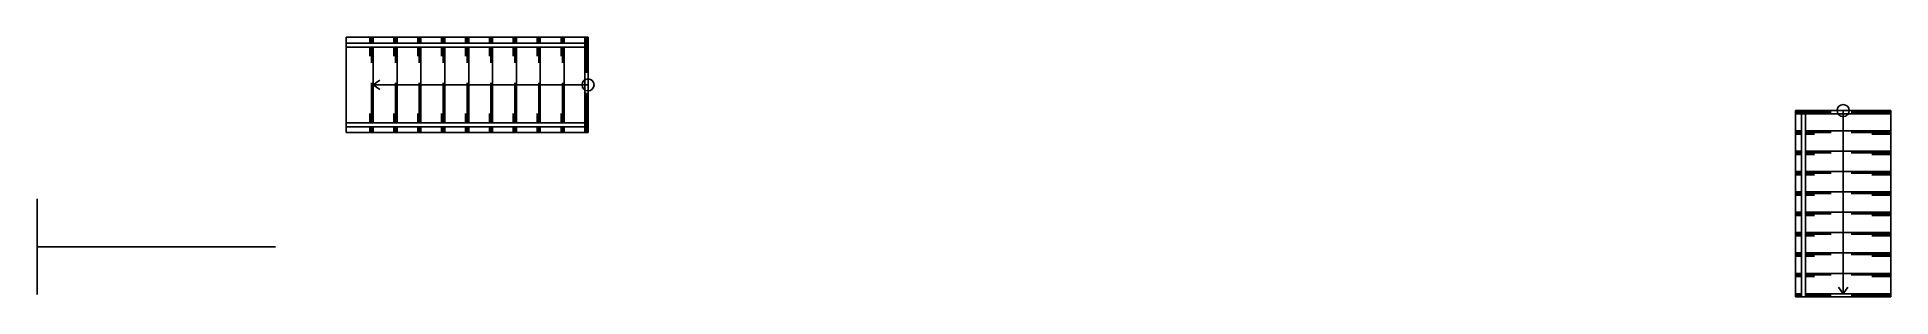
# Model space of a CAD drawing. Header units: centimetres. Extents: x -18476 to -2273, y -368 to 1196.
# Drawn here: x -18476 to -17893, y 942 to 1024 of the extents above; entities that cross this region are included whole.
import ezdxf

# ---------------------------------------------------------------- set-up
doc = ezdxf.new("R2010")
doc.units = ezdxf.units.CM
doc.header["$LTSCALE"] = 100
doc.header["$MEASUREMENT"] = 0
doc.linetypes.add('HIDDEN2', pattern=[0.1875, 0.125, -0.0625])
doc.layers.add('Merdiven', color=7, linetype='Continuous')

msp = doc.modelspace()

# ---------------------------------------------------------------- linework, layer by layer
at = {"layer": 'Merdiven', "linetype": 'Continuous'}
for points in [[(-18378.44, 1022.04), (-18378.44, 1023.92)], [(-18303.44, 1023.92), (-18378.44, 1023.92)], [(-18303.44, 1022.04), (-18378.44, 1022.04)], [(-18378.44, 1020.79), (-18378.44, 1022.04)], [(-18378.44, 1020.79), (-18378.44, 1022.04)], [(-18303.44, 1020.79), (-18378.44, 1020.79)], [(-18378.44, 997.04), (-18378.44, 1020.79)], [(-18369.94, 1022.04), (-18369.94, 1023.92)], [(-18369.94, 997.04), (-18369.94, 1020.79)], [(-18362.44, 1022.04), (-18362.44, 1023.92)], [(-18362.44, 997.04), (-18362.44, 1020.79)], [(-18354.94, 1022.04), (-18354.94, 1023.92)], [(-18354.94, 997.04), (-18354.94, 1020.79)], [(-18347.44, 1022.04), (-18347.44, 1023.92)], [(-18347.44, 997.04), (-18347.44, 1020.79)], [(-18339.94, 1022.04), (-18339.94, 1023.92)], [(-18339.94, 997.04), (-18339.94, 1020.79)], [(-18332.44, 1022.04), (-18332.44, 1023.92)], [(-18332.44, 997.04), (-18332.44, 1020.79)], [(-18324.94, 1022.04), (-18324.94, 1023.92)], [(-18324.94, 997.04), (-18324.94, 1020.79)], [(-18317.44, 1022.04), (-18317.44, 1023.92)], [(-18317.44, 997.04), (-18317.44, 1020.79)], [(-18309.94, 1022.04), (-18309.94, 1023.92)], [(-18309.94, 997.04), (-18309.94, 1020.79)], [(-18303.44, 1023.92), (-18302.44, 1023.92)], [(-18303.44, 1022.04), (-18303.44, 1023.92)], [(-18303.44, 1020.79), (-18303.44, 1022.04)], [(-18303.44, 1020.79), (-18303.44, 1022.04)], [(-18303.44, 997.04), (-18303.44, 1020.79)], [(-18302.44, 993.92), (-18302.44, 1023.92)], [(-18369.94, 1008.92), (-18367.89, 1010.35)], [(-18303.44, 1008.92), (-18369.94, 1008.92)], [(-18369.94, 1008.92), (-18367.89, 1007.48)], [(-18303.44, 1008.92), (-18302.44, 1008.92)], [(-18303.44, 997.04), (-18378.44, 997.04)], [(-18378.44, 995.79), (-18378.44, 997.04)], [(-18378.44, 995.79), (-18378.44, 997.04)], [(-18303.44, 995.79), (-18378.44, 995.79)], [(-18378.44, 993.92), (-18378.44, 995.79)], [(-18369.94, 993.92), (-18369.94, 995.79)], [(-18362.44, 993.92), (-18362.44, 995.79)], [(-18354.94, 993.92), (-18354.94, 995.79)], [(-18347.44, 993.92), (-18347.44, 995.79)], [(-18339.94, 993.92), (-18339.94, 995.79)], [(-18332.44, 993.92), (-18332.44, 995.79)], [(-18324.94, 993.92), (-18324.94, 995.79)], [(-18317.44, 993.92), (-18317.44, 995.79)], [(-18309.94, 993.92), (-18309.94, 995.79)], [(-18303.44, 995.79), (-18303.44, 997.04)], [(-18303.44, 995.79), (-18303.44, 997.04)], [(-18303.44, 993.92), (-18303.44, 995.79)], [(-17893.22, 1000.87), (-17923.22, 1000.87)], [(-17923.22, 999.87), (-17923.22, 1000.87)], [(-17921.35, 999.87), (-17923.22, 999.87)], [(-17923.22, 999.87), (-17923.22, 942.37)], [(-17921.35, 999.87), (-17921.35, 942.37)], [(-17920.1, 999.87), (-17921.35, 999.87)], [(-17920.1, 999.87), (-17921.35, 999.87)], [(-17920.1, 999.87), (-17920.1, 942.37)], [(-17893.22, 999.87), (-17920.1, 999.87)], [(-17908.22, 999.87), (-17908.22, 1000.87)], [(-17908.22, 999.87), (-17908.22, 943.37)], [(-17893.22, 999.87), (-17893.22, 1000.87)], [(-17893.22, 999.87), (-17893.22, 942.37)], [(-18303.44, 993.92), (-18378.44, 993.92)], [(-18303.44, 993.92), (-18302.44, 993.92)], [(-17921.35, 994.48), (-17923.22, 994.48)], [(-17893.22, 994.48), (-17920.1, 994.48)], [(-17921.35, 988.09), (-17923.22, 988.09)], [(-17893.22, 988.09), (-17920.1, 988.09)], [(-17921.35, 981.7), (-17923.22, 981.7)], [(-17893.22, 981.7), (-17920.1, 981.7)], [(-18475.5, 971.24), (-18475.5, 973.12)], [(-17921.35, 975.31), (-17923.22, 975.31)], [(-17893.22, 975.31), (-17920.1, 975.31)], [(-18475.5, 969.99), (-18475.5, 971.24)], [(-18475.5, 969.99), (-18475.5, 971.24)], [(-18475.5, 943.12), (-18475.5, 969.99)], [(-17921.35, 968.92), (-17923.22, 968.92)], [(-17893.22, 968.92), (-17920.1, 968.92)], [(-17921.35, 962.54), (-17923.22, 962.54)], [(-17893.22, 962.54), (-17920.1, 962.54)], [(-18475.5, 958.12), (-18400.61, 958.12)], [(-17921.35, 956.15), (-17923.22, 956.15)], [(-17893.22, 956.15), (-17920.1, 956.15)], [(-17921.35, 949.76), (-17923.22, 949.76)], [(-17893.22, 949.76), (-17920.1, 949.76)], [(-17921.35, 943.37), (-17923.22, 943.37)], [(-17893.22, 943.37), (-17920.1, 943.37)], [(-17908.22, 943.37), (-17909.65, 945.42)], [(-17908.22, 943.37), (-17906.79, 945.42)], [(-17921.35, 942.37), (-17923.22, 942.37)], [(-17920.1, 942.37), (-17921.35, 942.37)], [(-17893.22, 942.37), (-17920.1, 942.37)]]:
    msp.add_lwpolyline(points, dxfattribs=at)
at = {"layer": 'Merdiven', "linetype": 'HIDDEN2'}
for points in [[(-18370.94, 1022.04), (-18370.94, 1023.92)], [(-18370.94, 1017.92), (-18370.94, 1020.79)], [(-18370.44, 1022.04), (-18370.44, 1023.92)], [(-18370.44, 997.04), (-18370.44, 1020.79)], [(-18363.44, 1022.04), (-18363.44, 1023.92)], [(-18363.44, 1017.92), (-18363.44, 1020.79)], [(-18362.94, 1022.04), (-18362.94, 1023.92)], [(-18362.94, 997.04), (-18362.94, 1020.79)], [(-18355.94, 1022.04), (-18355.94, 1023.92)], [(-18355.94, 1017.92), (-18355.94, 1020.79)], [(-18355.44, 1022.04), (-18355.44, 1023.92)], [(-18355.44, 997.04), (-18355.44, 1020.79)], [(-18348.44, 1022.04), (-18348.44, 1023.92)], [(-18348.44, 1017.92), (-18348.44, 1020.79)], [(-18347.94, 1022.04), (-18347.94, 1023.92)], [(-18347.94, 997.04), (-18347.94, 1020.79)], [(-18340.94, 1022.04), (-18340.94, 1023.92)], [(-18340.94, 1017.92), (-18340.94, 1020.79)], [(-18340.44, 1022.04), (-18340.44, 1023.92)], [(-18340.44, 997.04), (-18340.44, 1020.79)], [(-18333.44, 1022.04), (-18333.44, 1023.92)], [(-18333.44, 1017.92), (-18333.44, 1020.79)], [(-18332.94, 1022.04), (-18332.94, 1023.92)], [(-18332.94, 997.04), (-18332.94, 1020.79)], [(-18325.94, 1022.04), (-18325.94, 1023.92)], [(-18325.94, 1017.92), (-18325.94, 1020.79)], [(-18325.44, 1022.04), (-18325.44, 1023.92)], [(-18325.44, 997.04), (-18325.44, 1020.79)], [(-18318.44, 1022.04), (-18318.44, 1023.92)], [(-18318.44, 1017.92), (-18318.44, 1020.79)], [(-18317.94, 1022.04), (-18317.94, 1023.92)], [(-18317.94, 997.04), (-18317.94, 1020.79)], [(-18310.94, 1022.04), (-18310.94, 1023.92)], [(-18310.94, 1017.92), (-18310.94, 1020.79)], [(-18310.44, 1022.04), (-18310.44, 1023.92)], [(-18310.44, 997.04), (-18310.44, 1020.79)], [(-18303.44, 1022.04), (-18303.44, 1023.92)], [(-18303.44, 1020.79), (-18303.44, 1022.04)], [(-18303.44, 1017.92), (-18303.44, 1020.79)], [(-18302.94, 993.92), (-18302.94, 1023.92)], [(-18370.94, 997.04), (-18370.94, 999.92)], [(-18370.94, 993.92), (-18370.94, 995.79)], [(-18370.44, 993.92), (-18370.44, 995.79)], [(-18363.44, 997.04), (-18363.44, 999.92)], [(-18363.44, 993.92), (-18363.44, 995.79)], [(-18362.94, 993.92), (-18362.94, 995.79)], [(-18355.94, 997.04), (-18355.94, 999.92)], [(-18355.94, 993.92), (-18355.94, 995.79)], [(-18355.44, 993.92), (-18355.44, 995.79)], [(-18348.44, 997.04), (-18348.44, 999.92)], [(-18348.44, 993.92), (-18348.44, 995.79)], [(-18347.94, 993.92), (-18347.94, 995.79)], [(-18340.94, 997.04), (-18340.94, 999.92)], [(-18340.94, 993.92), (-18340.94, 995.79)], [(-18340.44, 993.92), (-18340.44, 995.79)], [(-18333.44, 997.04), (-18333.44, 999.92)], [(-18333.44, 993.92), (-18333.44, 995.79)], [(-18332.94, 993.92), (-18332.94, 995.79)], [(-18325.94, 997.04), (-18325.94, 999.92)], [(-18325.94, 993.92), (-18325.94, 995.79)], [(-18325.44, 993.92), (-18325.44, 995.79)], [(-18318.44, 997.04), (-18318.44, 999.92)], [(-18318.44, 993.92), (-18318.44, 995.79)], [(-18317.94, 993.92), (-18317.94, 995.79)], [(-18310.94, 997.04), (-18310.94, 999.92)], [(-18310.94, 993.92), (-18310.94, 995.79)], [(-18310.44, 993.92), (-18310.44, 995.79)], [(-18303.44, 997.04), (-18303.44, 999.92)], [(-18303.44, 993.92), (-18303.44, 995.79)], [(-17893.22, 1000.37), (-17923.22, 1000.37)], [(-17921.35, 999.87), (-17923.22, 999.87)], [(-17920.1, 999.87), (-17921.35, 999.87)], [(-17917.22, 999.87), (-17920.1, 999.87)], [(-17893.22, 999.87), (-17899.22, 999.87)], [(-17921.35, 993.98), (-17923.22, 993.98)], [(-17921.35, 993.48), (-17923.22, 993.48)], [(-17893.22, 993.98), (-17920.1, 993.98)], [(-17917.22, 993.48), (-17920.1, 993.48)], [(-17893.22, 993.48), (-17899.22, 993.48)], [(-17921.35, 987.59), (-17923.22, 987.59)], [(-17921.35, 987.09), (-17923.22, 987.09)], [(-17893.22, 987.59), (-17920.1, 987.59)], [(-17917.22, 987.09), (-17920.1, 987.09)], [(-17893.22, 987.09), (-17899.22, 987.09)], [(-17921.35, 981.2), (-17923.22, 981.2)], [(-17921.35, 980.7), (-17923.22, 980.7)], [(-17893.22, 981.2), (-17920.1, 981.2)], [(-17917.22, 980.7), (-17920.1, 980.7)], [(-17893.22, 980.7), (-17899.22, 980.7)], [(-17921.35, 974.81), (-17923.22, 974.81)], [(-17921.35, 974.31), (-17923.22, 974.31)], [(-17893.22, 974.81), (-17920.1, 974.81)], [(-17917.22, 974.31), (-17920.1, 974.31)], [(-17893.22, 974.31), (-17899.22, 974.31)], [(-17921.35, 968.42), (-17923.22, 968.42)], [(-17921.35, 967.92), (-17923.22, 967.92)], [(-17893.22, 968.42), (-17920.1, 968.42)], [(-17917.22, 967.92), (-17920.1, 967.92)], [(-17893.22, 967.92), (-17899.22, 967.92)], [(-17921.35, 962.04), (-17923.22, 962.04)], [(-17921.35, 961.54), (-17923.22, 961.54)], [(-17893.22, 962.04), (-17920.1, 962.04)], [(-17917.22, 961.54), (-17920.1, 961.54)], [(-17893.22, 961.54), (-17899.22, 961.54)], [(-17921.35, 955.65), (-17923.22, 955.65)], [(-17921.35, 955.15), (-17923.22, 955.15)], [(-17893.22, 955.65), (-17920.1, 955.65)], [(-17917.22, 955.15), (-17920.1, 955.15)], [(-17893.22, 955.15), (-17899.22, 955.15)], [(-17921.35, 949.26), (-17923.22, 949.26)], [(-17893.22, 949.26), (-17920.1, 949.26)], [(-17921.35, 948.76), (-17923.22, 948.76)], [(-17917.22, 948.76), (-17920.1, 948.76)], [(-17893.22, 948.76), (-17899.22, 948.76)], [(-17921.35, 942.87), (-17923.22, 942.87)], [(-17921.35, 942.37), (-17923.22, 942.37)], [(-17893.22, 942.87), (-17920.1, 942.87)], [(-17917.22, 942.37), (-17920.1, 942.37)], [(-17893.22, 942.37), (-17899.22, 942.37)]]:
    msp.add_lwpolyline(points, dxfattribs=at)
at = {"layer": 'Merdiven', "linetype": 'Continuous'}
for centre in [(-18302.44, 1008.92), (-17908.22, 1000.87)]:
    msp.add_circle(centre, 1.88, dxfattribs=at)

doc.saveas('drawing.dxf')
